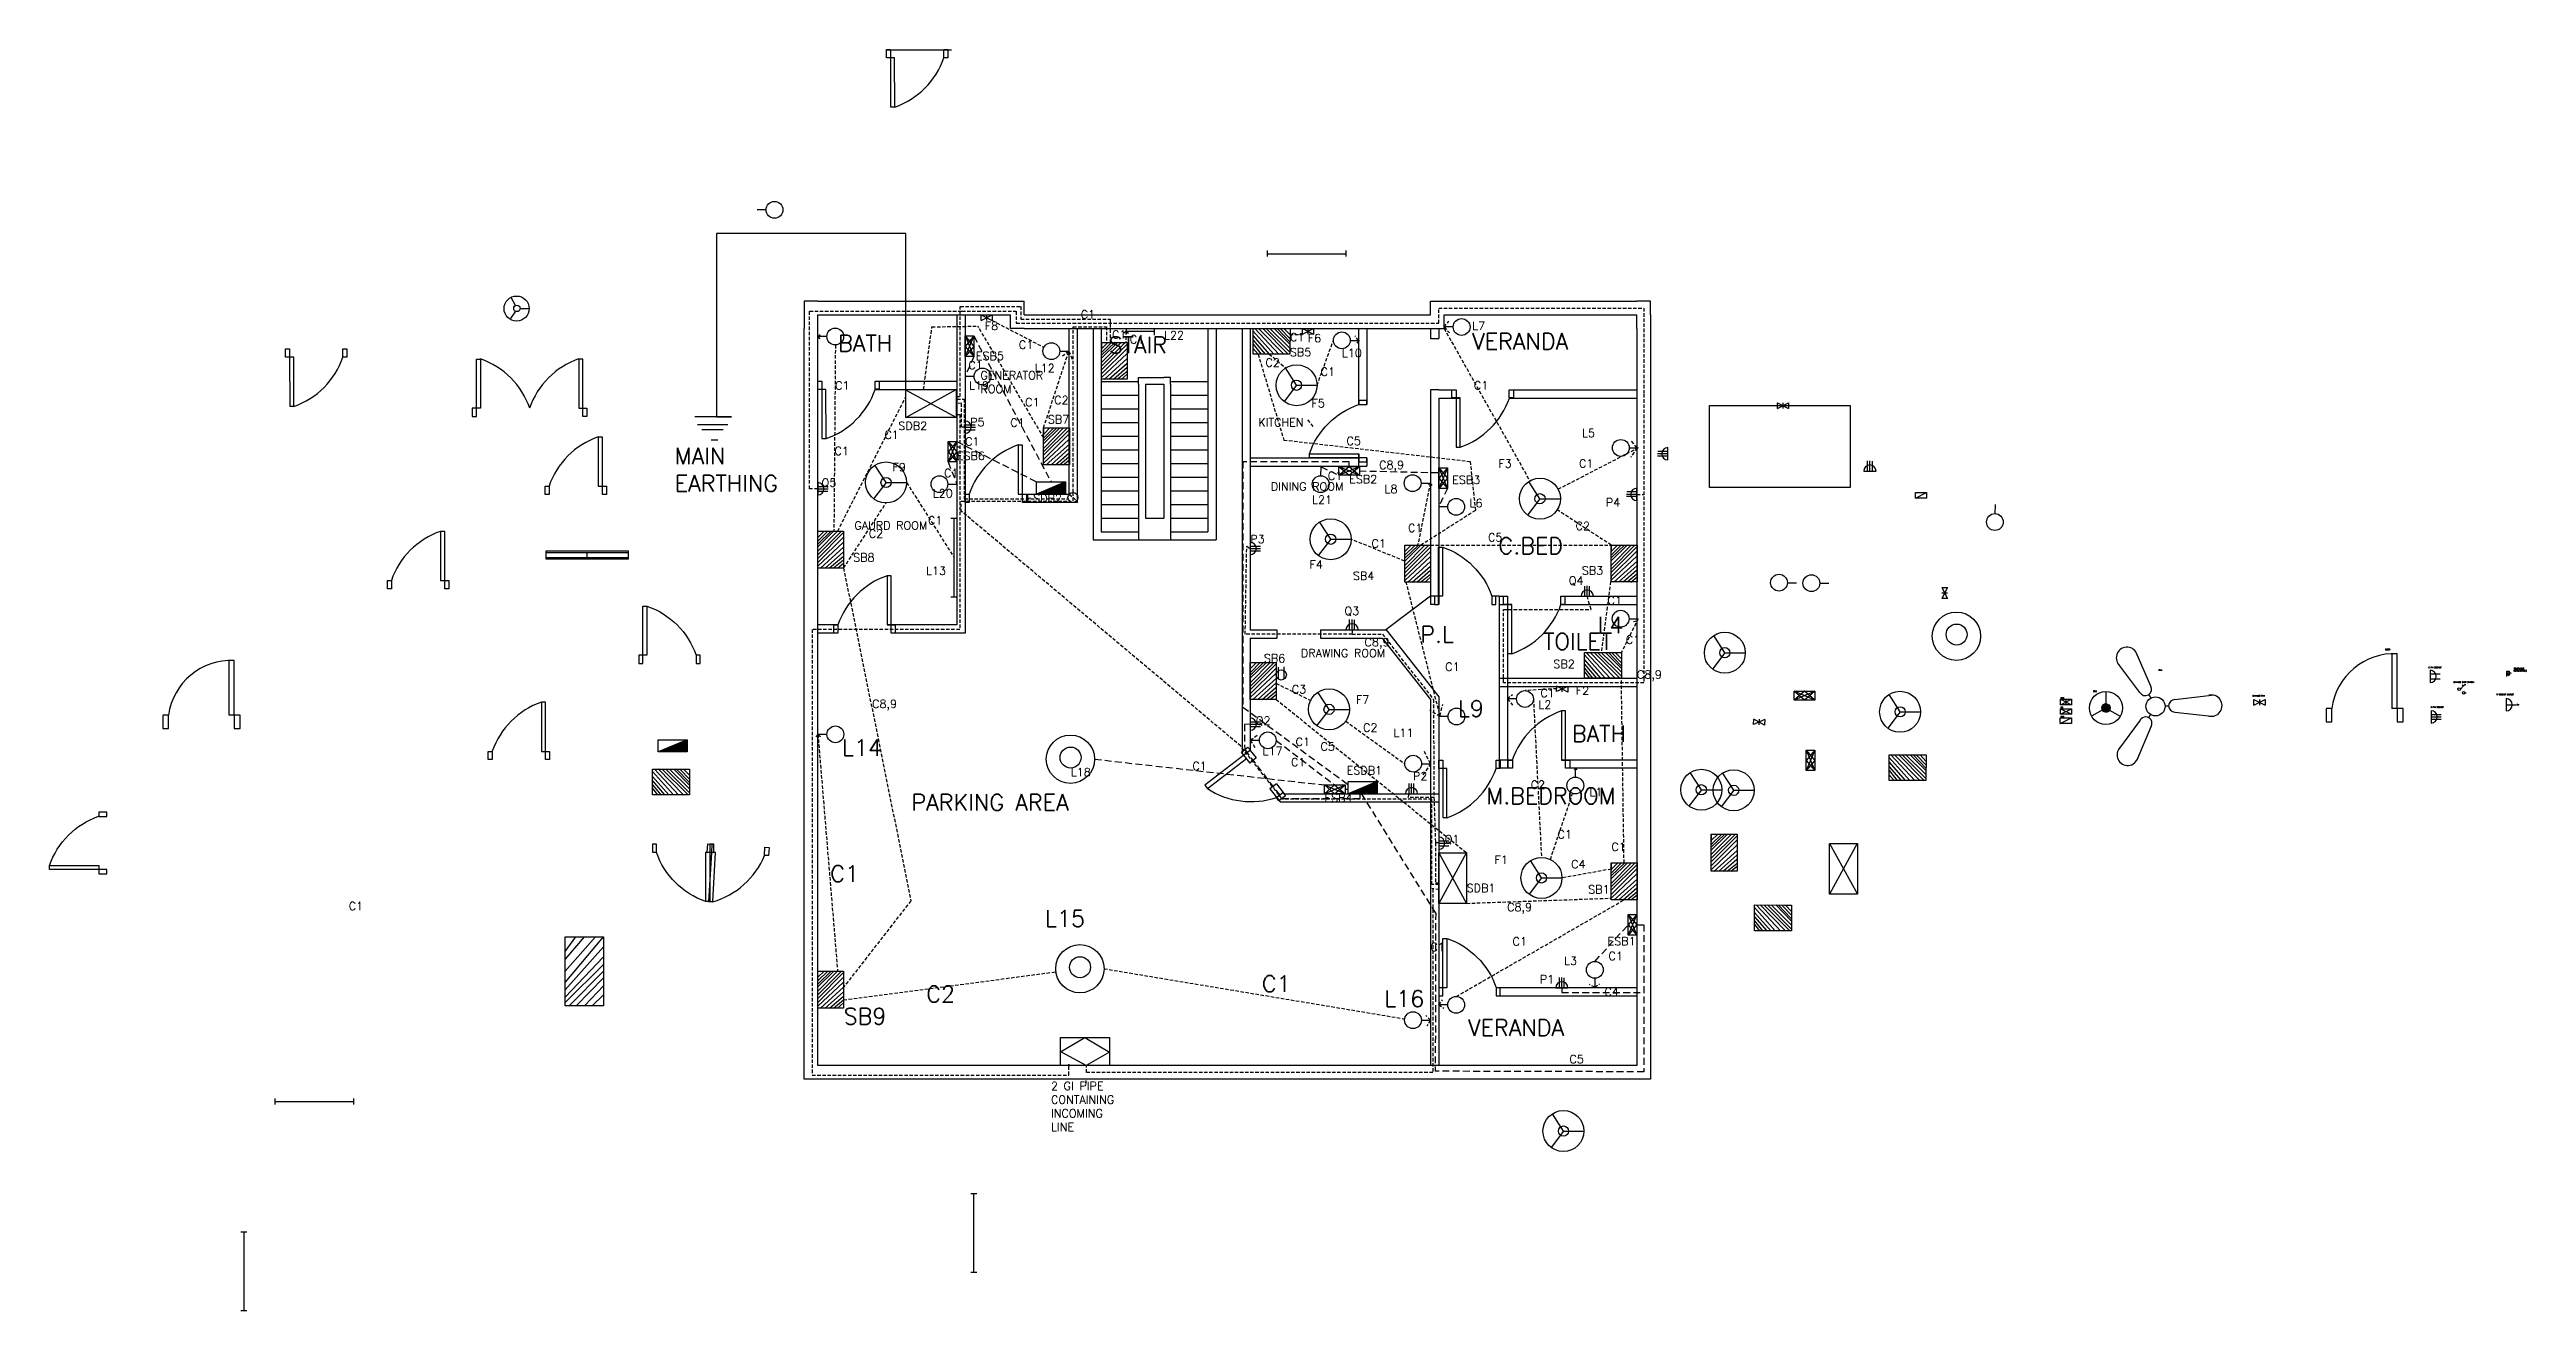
# Model space of a CAD drawing. Header units: inches. Extents: x -1266 to 1172, y -770 to 654.
# Drawn here: x -642 to 1172, y -269 to 654 of the extents above; entities that cross this region are included whole.
import ezdxf

# ---------------------------------------------------------------- set-up
doc = ezdxf.new("R2010")
doc.units = ezdxf.units.IN
doc.header["$LTSCALE"] = 20
doc.header["$MEASUREMENT"] = 0
doc.linetypes.add('HIDDEN', pattern=[0.375, 0.25, -0.125])
doc.linetypes.add('HIDDEN2', pattern=[0.1875, 0.125, -0.0625])
doc.layers.get('0').update_dxf_attribs({"color": 36})
for name, color, linetype in [('ASHADE', 7, 'Continuous'), ('Ceiling Fan', 30, 'Continuous'), ('Dimensions', 250, 'Continuous'), ('Door', 6, 'Continuous'), ('energy bulb', 92, 'Continuous'), ('fan', 10, 'Continuous'), ('Hidden', 1, 'HIDDEN'), ('HIDDEN2', 160, 'HIDDEN2'), ('power socket', 16, 'Continuous'), ('Texts', 250, 'Continuous'), ('Windows', 170, 'Continuous')]:
    doc.layers.add(name, color=color, linetype=linetype)
doc.styles.get("Standard").update_dxf_attribs({"font": 'simplex.shx', "height": 12})

msp = doc.modelspace()

# ---------------------------------------------------------------- texts
at = {"char_height": 1, "attachment_point": 1}
for s, width, heights, insert in [('FAN', 19.309, [0.2], (902.6, 200.3)), ('DOOR', 19.309, [0.2], (1068.5, 215.4)), ('2 PIN SOCKET', 19.309, [0.2], (1100.2, 202.3)), ('FAN', 19.309, [0.2], (854.8, 184.8)), ('EXHAUST FAN', 19.309, [0.2], (971.3, 181.5)), ('CHANGE OVER SWITCH', 19.309, [0.2], (1118.7, 191.5)), ('TV SOCKET OUTLET', 19.309, [0.2], (1150, 182.5)), ('T', 1.907, [0], (1160.1, 197.9)), ('\\pt0,4,6,28;SDB', 19.309, [0.2], (830.7, 166.1)), ('\\pt0,4,6,28;FDB', 19.309, [0.2], (830.7, 179.8)), ('\\pt0,4,6,28;DB', 19.309, [0.2], (830.7, 173)), ('3 PIN SOCKET', 19.309, [0.2], (1101.8, 173.3)), ('TV', 2.352, [0], (1165, 175))]:
    msp.add_mtext_dynamic_manual_height_columns(s, width=width, gutter_width=1, heights=heights, dxfattribs=dict(at, insert=insert))
note = msp.add_mtext_dynamic_manual_height_columns('TELEPHONE ', width=8.404, gutter_width=1, heights=[0.2, 0], dxfattribs=dict(insert=(1153.3, 201.6), char_height=1, attachment_point=1))
for column, words in zip(note.columns.linked_columns, ['OUTLET(PABX)']):
    column.text = words
at = {"layer": 'Texts', "attachment_point": 1}
for s, insert, char_height, width in [('F8', (42.8, 455), 6, 16.106), ('C1', (113, 463.4), 6, 11.52), ('L7', (399.7, 455), 6, 3.841), ('BATH', (-64.7, 445.3), 12, 62.743), ('C1', (67.7, 441.2), 6, 13.463), ('STAIR', (133.5, 444), 12, 68.024), ('C1', (135.9, 448.7), 6, 7.032), ('C1', (149, 445.1), 6, 6.652), ('L22', (174, 448.1), 6, 15.461), ('C1', (266.3, 446.7), 6, 13.463), ('SB5', (266.2, 435.7), 6, 21.578), ('F6', (279.4, 446), 6, 10.487), ('VERANDA', (399.7, 446.7), 12, 88.977), ('C1', (30.7, 426.2), 6, 13.463), ('ESB5', (36.2, 433), 6, 2.8), ('GENERATOR ROOM', (39.5, 418.8), 6, 56.432), ('L12', (79.3, 424.1), 6, 25.301), ('C2', (248.3, 428.1), 6, 12.39), ('C1', (288.7, 421.4), 6, 13.463), ('L10', (304.3, 435.2), 6, 15.119), ('C1', (-66.9, 411.3), 6, 8.915), ('L19', (31.2, 411.3), 6, 7.029), ('C2', (93.6, 400.7), 6, 7.764), ('C1', (401, 411.4), 6, 13.549), ('SDB2', (-20.6, 381.8), 6, 38.617), ('P5', (32, 384.5), 6, 9.449), ('C1', (61.4, 384.1), 6, 13.463), ('C1', (72.3, 399.1), 6, 13.463), ('SB7', (88.9, 386.5), 6, 15.771), ('KITCHEN', (243.1, 384.3), 6, 40.115), ('F5', (282.1, 398.3), 6, 22.957), ('C1', (-67.4, 363.4), 6, 13.463), ('C1', (-30.8, 375.2), 6, 13.463), ('C1', (28.3, 370.3), 6, 13.463), ('C5', (307.7, 370.7), 6, 15.845), ('L5', (480.2, 376.5), 6, 28.328), ('MAIN EARTHING', (-184.3, 362.6), 12, 54.587), ('F9', (-24.8, 351.5), 6, 18.567), ('C1', (12.9, 347.2), 6, 13.463), ('ESB6', (22.2, 359.8), 6, 19.775), ('C1', (294, 345.2), 6, 20.237), ('C8,9', (331.6, 353.1), 6, 10.375), ('F3', (418.9, 354.1), 6, 40.358), ('C1', (478, 354.2), 6, 17.889), ('Q5', (-76.8, 340.2), 6, 9.232), ('L20', (4.6, 332.3), 6, 17.755), ('ESDB2', (73.3, 328.7), 6, 48.681), ('DINING ROOM', (252.2, 337.3), 6, 87.724), ('L21', (282.4, 327.7), 6, 10.746), ('ESB2', (309.6, 342.7), 6, 25.868), ('L8', (335.5, 335.5), 6, 25.855), ('ESB3', (385.1, 342.2), 6, 14.92), ('GAURD ROOM', (-52.8, 308.8), 6, 68.004), ('C1', (1.1, 312.5), 6, 12.247), ('L6', (397.8, 325.2), 6, 25.216), ('P4', (497.6, 325.7), 6, 22.865), ('C2', (-42.3, 302.8), 6, 22.572), ('P3', (237.2, 298.8), 6, 21.414), ('C1', (326, 295.6), 6, 20.237), ('C1', (352.7, 307), 6, 20.237), ('C5', (411.3, 300.1), 6, 7.69), ('C.BED', (419, 296.9), 12, 82.618), ('C2', (475.5, 308.4), 6, 15.764), ('SB8', (-53.7, 285.4), 6, 27.884), ('L13', (-0.3, 275.6), 6, 28.61), ('F4', (280.6, 280.2), 6, 31.785), ('SB3', (480, 275.8), 6, 18.832), ('SB4', (312.4, 271.9), 6, 50.188), ('Q4', (470.5, 268.4), 6, 15.233), ('Q3', (306.2, 246.2), 6, 19.157), ('C1', (498.9, 253.9), 6, 13.463), ('C8,9', (320.9, 223.3), 6, 12.639), ('P.L', (361.7, 232), 12, 50.118), ('TOILET', (451.8, 226.8), 12, 57.22), ('C1', (512.2, 225.1), 6, 20.237), ('SB6', (247.1, 211.5), 6, 17.054), ('DRAWING ROOM', (274.3, 215.3), 6, 61.513), ('C1', (380, 205.3), 6, 20.237), ('C3', (267.6, 188.8), 6, 10.14), ('C1', (449.7, 186.1), 6, 20.237), ('C8,9', (520.4, 199.6), 6, 15.331), ('C8,9', (-39.8, 178.1), 6, 12.387), ('Q2', (241.2, 165.8), 6, 13.663), ('L14', (-61.8, 149), 12, 30.896), ('C1', (270.4, 150.3), 6, 13.463), ('C5', (288.6, 146.9), 6, 15.524), ('C2', (319.8, 160.7), 6, 13.803), ('BATH', (472.8, 159.2), 12, 45.565), ('L18', (105.7, 128.1), 6, 61.243), ('C1', (194.8, 132.6), 6, 13.463), ('C1', (267, 135.4), 6, 13.463), ('PARKING AREA', (-11, 108.9), 12, 233.316), ('ESB4', (291.5, 109.3), 6, 21.989), ('P2', (356.4, 125.2), 6, 12.796), (' M.BEDROOM', (410.1, 113.7), 12, 94.917), ('C2', (442.6, 118.9), 6, 17.265), ('Q1', (379.6, 79), 6, 9.229), ('C1', (462.2, 82.5), 6, 20.237), ('C1', (501.7, 73.4), 6, 13.463), ('C1', (-70.5, 56.7), 12, 18.313), ('C4', (472.3, 60.7), 6, 14.059), ('C1', (-423.2, 30), 6, 13.463), ('L15', (86.9, 23.9), 12, 55.928), ('C8,9', (425.3, 29.2), 6, 12.387), ('C1', (369.2, 0), 6, 9.707), ('C1', (429.3, 4.1), 6, 20.237), ('C1', (499.6, -6.6), 6, 9.707), ('C2', (-0.1, -31.5), 12, 17.096), ('C1', (245.7, -23.9), 12, 18.313), ('C4', (496.6, -32.9), 6, 7.21), ('SB9', (-60.7, -47.7), 12, 37.364), ('VERANDA', (396.7, -56.1), 12, 74.702), ('C5', (471, -82.1), 6, 21.125), ('{\\H0.5x;2 GI PIPE CONTAINING INCOMING} {\\H0.5x;LINE}', (91.2, -101.8), 12, 50.655)]:
    msp.add_mtext(s, dxfattribs=dict(at, insert=insert, char_height=char_height, width=width))
at = {"layer": 'Texts', "ltscale": 0.5, "attachment_point": 1}
for s, insert, char_height, width in [('L4', (491.6, 238.8), 12, 11.288), ('SB2', (459.2, 207.3), 6, 22.757), ('F2', (475.7, 187.9), 6, 21.726), ('F7', (314.6, 181.2), 6, 24.921), ('L9', (389.3, 177.7), 12, 21.193), ('L2', (448.2, 177.6), 6, 19.933), ('L11', (342.1, 156.9), 6, 27.183), ('L17', (246.2, 143.6), 6, 24.954), ('ESDB1', (307.8, 129.4), 6, 27.648), ('L1', (485.6, 113.5), 6, 14.557), ('F1', (416.1, 63.9), 6, 19.413), ('SDB1', (395.7, 43.2), 6, 26.268), ('SB1', (484.7, 42.2), 6, 12.241), ('ESB1', (498.9, 4.3), 6, 26.594), ('L3', (467, -10.1), 6, 22.625), ('L16', (335.3, -34.8), 12, 30.553), ('P1', (449.3, -23.6), 6, 16.044)]:
    msp.add_mtext(s, dxfattribs=dict(at, insert=insert, char_height=char_height, width=width))

# ---------------------------------------------------------------- blocks, each defined once
blk = doc.blocks.new('Door2')
at = {"layer": 'Door'}
for p, q in [((3, 6), (3, 42)), ((3, 42), (6, 42)), ((6, 42), (6, 6)), ((81, 42), (78, 42)), ((78, 42), (78, 6)), ((81, 6), (81, 42)), ((3, 6), (0, 6)), ((0, 6), (0, 0)), ((0, 0), (3, 0)), ((3, 0), (3, 6)), ((6, 6), (3, 6)), ((78, 6), (81, 6)), ((81, 6), (84, 6)), ((81, 0), (81, 6)), ((84, 0), (81, 0)), ((84, 6), (84, 0))]:
    blk.add_line(p, q, dxfattribs=at)
for centre, start, end in [((-13.1, -13.1), 19.1451, 70.8549), ((97.1, -13.1), 109.1451, 160.8549)]:
    blk.add_arc(centre, 58.4, start, end, dxfattribs=at)
blk = doc.blocks.new('Door1')
at = {"layer": 'Door'}
for p, q in [((42, 42), (39, 42)), ((39, 42), (39, 6)), ((42, 6), (42, 42)), ((0, 6), (3, 6)), ((0, 0), (0, 6)), ((3, 0), (0, 0)), ((3, 6), (3, 0)), ((39, 6), (42, 6)), ((42, 6), (45, 6)), ((42, 0), (42, 6)), ((45, 0), (42, 0)), ((45, 6), (45, 0))]:
    blk.add_line(p, q, dxfattribs=at)
blk.add_arc((58.1, -13.1), 58.4, 109.1451, 160.8549, dxfattribs=at)
blk = doc.blocks.new('A$C54104F71')
at = {"layer": 'Door', "rotation": 270}
blk.add_blockref('Door1', (0, 45), dxfattribs=at)
blk = doc.blocks.new('Window1')
at = {"layer": 'Windows'}
for p, q in [((-30, 6), (30, 6)), ((-30, 0), (-30, 6)), ((-30, 5), (30, 5)), ((30, 1), (-30, 1)), ((30, 0), (-30, 0)), ((0, 1), (0, 5)), ((30, 6), (30, 0))]:
    blk.add_line(p, q, dxfattribs=at)
blk = doc.blocks.new('fan')
at = {"layer": 'Ceiling Fan'}
for q in [(-9.1, -12), (-8.1, 12.7), (15, 0)]:
    blk.add_line((0, 0), q, dxfattribs=at)
for radius in [15, 3.74]:
    blk.add_circle((0, 0), radius, dxfattribs=at)
blk = doc.blocks.new('light4')
at = {"layer": 'energy bulb'}
blk.add_line((6.7, 0), (0, 0), dxfattribs=at)
blk.add_circle((12.8, 0), 6.16, dxfattribs=at)
blk = doc.blocks.new('light3')
at = {"layer": 'energy bulb'}
for p, q in [((0, 2.2), (0, -2.2)), ((57.6, 2.2), (57.6, -2.2)), ((0, -0.1), (57.6, -0.1))]:
    blk.add_line(p, q, dxfattribs=at)

# ---------------------------------------------------------------- hatches: boundary and pattern name
h = msp.add_hatch(color=256)
h.set_gradient(color2=(0, 0, 0), one_color=1)
h.paths.add_polyline_path([(80.7, 328.7), (101.9, 328.7), (101.9, 337.7)])
h = msp.add_hatch()
h.set_pattern_fill('ANSI31')
h.set_pattern_definition([(45, (803.06653, 140.36898), (-0.08838835, 0.08838835), [])])
h.paths.add_polyline_path([(860.9, 172.1, 1), (867.1, 172.1, 1)])
h = msp.add_hatch(color=256)
h.set_gradient(color2=(0, 0, 0), one_color=1)
h.paths.add_polyline_path([(-196.5, 139.9), (-175.3, 139.9), (-175.3, 148.8)])
h = msp.add_hatch(color=256)
h.set_gradient(color2=(0, 0, 0), one_color=1)
h.paths.add_polyline_path([(309, 109.3), (330.2, 109.3), (330.2, 118.3)])

# ---------------------------------------------------------------- linework, layer by layer
for p, q in [((-15.2, 519.7), (-153.9, 519.7)), ((-153.9, 519.7), (-153.9, 385.4)), ((-15.2, 405.4), (-15.2, 519.7)), ((40, 456), (40, 460.1)), ((40, 460.1), (48.1, 456)), ((44.1, 460.1), (44.1, 456)), ((48.1, 460.1), (48.1, 456)), ((28.3, 444.6), (34.7, 437)), ((34.7, 444.6), (28.3, 437)), ((28.3, 444.6), (34.7, 429.5)), ((34.7, 444.6), (28.3, 429.5)), ((34.7, 437), (28.3, 429.5)), ((28.3, 437), (34.7, 429.5)), ((128.2, 428.4), (140.1, 440)), ((128.2, 422.4), (145.6, 439.9)), ((128.2, 430.5), (137.9, 439.8)), ((128.2, 416.9), (147.1, 435.5)), ((128.3, 425.2), (142.7, 439.9)), ((128.3, 419.9), (147, 438.6)), ((128.4, 432.7), (135.9, 440.1)), ((128.4, 435.5), (132.8, 439.9)), ((128.4, 434.7), (128.4, 439.6)), ((239.1, 448.3), (254.4, 431.3)), ((239.1, 435.8), (242.9, 431.3)), ((239.2, 444.7), (251, 431.4)), ((239.2, 441.5), (248, 431.4)), ((239.2, 438.6), (245.2, 431.3)), ((240.5, 450.2), (258.1, 431.3)), ((243.2, 450.2), (261.8, 431.3)), ((246.3, 450.1), (264.9, 431.4)), ((248.8, 450.2), (266.2, 432.7)), ((251.5, 450.1), (266.2, 435.7)), ((254.7, 450.2), (266.3, 438.3)), ((256.8, 450.2), (266.1, 440.4)), ((259.1, 450), (266.4, 442.5)), ((261.1, 450), (266, 450)), ((261.8, 450), (266.2, 445.6)), ((275.4, 446), (275.4, 450)), ((275.4, 450), (283.5, 446)), ((279.4, 450), (279.4, 446)), ((283.5, 450), (283.5, 446)), ((128.3, 414.2), (147.1, 431.8)), ((130.1, 412.8), (147.1, 428.1)), ((133.7, 412.9), (147.1, 424.7)), ((137, 412.9), (147, 421.7)), ((139.8, 412.9), (147.1, 418.9)), ((-15.3, 405.2), (21.9, 385)), ((-15.2, 384.9), (21.8, 405.4)), ((142.6, 412.8), (147.1, 416.6)), ((-153.9, 385.4), (-169.6, 385.4)), ((-153.9, 385.4), (-142.7, 385.4)), ((-142.7, 385.4), (-153.9, 385.4)), ((28.3, 382.2), (28.3, 373.2)), ((623.4, 391.5), (623.4, 395.6)), ((623.4, 395.6), (631.5, 391.5)), ((627.4, 395.6), (627.4, 391.5)), ((631.5, 395.6), (631.5, 391.5)), ((-167.7, 379.7), (-145.4, 379.7)), ((-164.6, 376), (-149, 376)), ((-157.7, 368.5), (-152.7, 368.5)), ((15.9, 367.4), (22.2, 359.8)), ((22.2, 367.4), (15.9, 359.8)), ((15.9, 367.4), (22.2, 352.3)), ((22.2, 367.4), (15.9, 352.3)), ((28.3, 379.4), (35.8, 379.4)), ((28.3, 377.7), (35.9, 377.7)), ((28.3, 375.9), (35.8, 375.9)), ((85.8, 365.7), (97.6, 377.4)), ((85.8, 367.8), (95.5, 377.2)), ((85.8, 359.8), (103.2, 377.2)), ((85.8, 357.2), (104.5, 375.9)), ((85.8, 354.2), (104.6, 372.9)), ((85.8, 351.5), (104.6, 369.1)), ((85.9, 370.1), (93.4, 377.4)), ((85.9, 372.8), (90.4, 377.2)), ((85.9, 362.5), (100.3, 377.2)), ((85.9, 372), (85.9, 376.9)), ((87.7, 350.1), (104.7, 365.4)), ((22.2, 359.8), (15.9, 352.3)), ((15.9, 359.8), (22.2, 352.3)), ((91.3, 350.2), (104.6, 362.1)), ((94.5, 350.2), (104.6, 359)), ((97.4, 350.2), (104.6, 356.2)), ((100.2, 350.1), (104.7, 353.9)), ((302.1, 342.7), (309.6, 349)), ((302.1, 349), (309.6, 342.7)), ((302.1, 342.7), (317.2, 349)), ((302.1, 349), (317.2, 342.7)), ((309.6, 349), (317.2, 342.7)), ((309.6, 342.7), (317.2, 349)), ((375.2, 347.9), (381.6, 340.4)), ((381.6, 347.9), (375.2, 340.4)), ((375.2, 347.9), (381.6, 332.9)), ((381.6, 347.9), (375.2, 332.9)), ((543.1, 358.3), (535.5, 358.3)), ((543.1, 356.6), (535.6, 356.6)), ((543.1, 360.1), (535.7, 360.1)), ((543.1, 353.8), (543.1, 362.8)), ((686.6, 345.6), (695.6, 345.6)), ((689.4, 345.6), (689.4, 353.1)), ((691.1, 345.6), (691.1, 353.2)), ((692.9, 345.6), (692.9, 353)), ((-79.6, 337.2), (-79.6, 328.2)), ((-79.6, 334.4), (-72.1, 334.4)), ((-79.6, 332.7), (-72, 332.7)), ((-79.6, 331), (-72.2, 331)), ((101.9, 337.7), (80.7, 328.7)), ((381.6, 340.4), (375.2, 332.9)), ((375.2, 340.4), (381.6, 332.9)), ((520.4, 328.6), (512.9, 328.6)), ((520.4, 326.9), (512.9, 326.9)), ((520.4, 330.4), (513, 330.4)), ((520.4, 324.1), (520.4, 333.1)), ((724.5, 329.9), (732.6, 329.9)), ((724.5, 325.8), (724.5, 329.9)), ((732.6, 329.9), (732.6, 325.8)), ((732.6, 325.8), (724.5, 325.8)), ((-79.6, 290.1), (-67.8, 301.8)), ((-79.6, 292.2), (-69.9, 301.6)), ((-79.6, 284.2), (-62.2, 301.6)), ((-79.6, 278.6), (-60.8, 297.3)), ((-79.5, 286.9), (-65.1, 301.6)), ((-79.5, 296.5), (-79.5, 301.4)), ((-79.5, 281.7), (-60.9, 300.4)), ((-79.5, 275.9), (-60.8, 293.6)), ((-79.4, 294.5), (-72, 301.8)), ((-79.4, 297.2), (-75, 301.6)), ((237.2, 293.4), (237.2, 284.4)), ((237.2, 290.7), (244.7, 290.7)), ((350.3, 279.7), (362.2, 291.3)), ((350.3, 273.7), (367.8, 291.2)), ((350.3, 281.8), (360.1, 291.1)), ((350.5, 284), (358, 291.4)), ((350.5, 286.8), (354.9, 291.2)), ((350.5, 276.5), (364.8, 291.2)), ((350.5, 286), (350.5, 290.9)), ((501.6, 279.9), (513.4, 291.5)), ((501.6, 273.9), (519, 291.4)), ((501.6, 282), (511.3, 291.3)), ((501.7, 284.2), (509.2, 291.6)), ((501.7, 287), (506.2, 291.4)), ((501.7, 276.7), (516.1, 291.4)), ((501.7, 286.2), (501.7, 291.1)), ((-77.7, 274.5), (-60.7, 289.8)), ((-74.1, 274.6), (-60.8, 286.5)), ((-70.9, 274.7), (-60.8, 283.4)), ((-68, 274.7), (-60.7, 280.6)), ((-65.2, 274.6), (-60.7, 278.3)), ((237.2, 288.9), (244.8, 288.9)), ((237.2, 287.2), (244.6, 287.2)), ((350.4, 271.2), (369.1, 289.9)), ((350.4, 268.2), (369.2, 286.8)), ((350.4, 265.5), (369.2, 283.1)), ((352.3, 264.1), (369.2, 279.4)), ((355.8, 264.2), (369.2, 276)), ((359.1, 264.2), (369.2, 273)), ((501.6, 271.4), (520.3, 290.1)), ((501.6, 268.4), (520.4, 287)), ((501.6, 265.7), (520.4, 283.3)), ((503.5, 264.3), (520.5, 279.6)), ((507.1, 264.4), (520.4, 276.2)), ((510.3, 264.4), (520.4, 273.2)), ((361.9, 264.2), (369.2, 270.2)), ((364.7, 264.1), (369.2, 267.9)), ((482.2, 253.9), (482.2, 261.4)), ((484, 253.9), (484, 261.5)), ((485.7, 253.9), (485.7, 261.3)), ((513.2, 264.4), (520.4, 270.4)), ((516, 264.3), (520.5, 268.1)), ((743.8, 260.3), (747.9, 260.3)), ((747.9, 260.3), (743.8, 252.2)), ((747.9, 256.2), (743.8, 256.2)), ((310, 229.3), (310, 236.8)), ((311.8, 229.3), (311.8, 236.9)), ((313.5, 229.3), (313.5, 236.7)), ((479.5, 253.9), (488.5, 253.9)), ((747.9, 252.2), (743.8, 252.2)), ((307.3, 229.3), (316.3, 229.3)), ((-507.1, 206.9), (-511.1, 206.9)), ((-511.1, 206.9), (-511.1, 166.8)), ((-507.1, 166.8), (-507.1, 206.9)), ((237.2, 193.9), (249, 205.5)), ((237.2, 187.9), (254.6, 205.4)), ((237.2, 196), (246.9, 205.3)), ((237.2, 185.4), (255.9, 204.1)), ((237.2, 182.4), (256, 201)), ((237.3, 198.2), (244.8, 205.6)), ((237.3, 201), (241.8, 205.4)), ((237.3, 190.7), (251.7, 205.4)), ((237.3, 200.2), (237.3, 205.1)), ((257.8, 193.3), (257.8, 202.1)), ((262, 193.2), (262, 202.2)), ((481.9, 211), (497.2, 193.9)), ((482, 207.4), (493.8, 194)), ((482, 204.1), (490.8, 194)), ((482, 201.3), (488, 194)), ((483.3, 212.8), (500.9, 194)), ((486, 212.9), (504.6, 194)), ((489.1, 212.8), (507.7, 194.1)), ((491.6, 212.8), (509, 195.4)), ((494.3, 212.7), (509, 198.3)), ((497.5, 212.8), (509.1, 201)), ((499.6, 212.8), (508.9, 203.1)), ((501.9, 212.7), (509.2, 205.1)), ((503.9, 212.7), (508.8, 212.7)), ((504.6, 212.7), (509, 208.2)), ((888.9, 183.5), (872.6, 204.9)), ((896.8, 188.1), (886.2, 212.8)), ((1077.4, 211.8), (1073.4, 211.8)), ((1073.4, 211.8), (1073.4, 171.8)), ((1077.4, 171.8), (1077.4, 211.8)), ((1101.4, 199.7), (1101.4, 190.8)), ((237.2, 179.7), (256, 197.3)), ((239.1, 178.3), (256.1, 193.6)), ((242.7, 178.4), (256, 190.2)), ((245.9, 178.4), (256, 187.2)), ((248.8, 178.4), (256.1, 184.4)), ((251.6, 178.3), (256.1, 182.1)), ((461.6, 184.1), (461.8, 188.2)), ((469.7, 183.7), (461.8, 188.2)), ((465.7, 183.9), (465.9, 188)), ((469.9, 187.8), (469.7, 183.7)), ((481.9, 198.5), (485.7, 194)), ((643.2, 177.9), (635.7, 184.3)), ((643.2, 184.3), (635.7, 177.9)), ((650.8, 184.3), (635.7, 177.9)), ((650.8, 177.9), (635.7, 184.3)), ((650.8, 184.3), (643.2, 177.9)), ((650.8, 177.9), (643.2, 184.3)), ((864, 184.2), (864, 175.2)), ((895.3, 181.9), (896.6, 179.7)), ((914.5, 178.3), (941.2, 181.6)), ((1101.4, 197), (1108.8, 197)), ((1101.4, 193.5), (1108.8, 193.5)), ((1121.8, 185.9), (1121.2, 185.9)), ((1123.6, 185.9), (1125.8, 188.3)), ((1125.8, 188.4), (1125.8, 188.4)), ((1126.7, 189.3), (1127.6, 189.3)), ((1126.9, 183.2), (1127.8, 183.2)), ((1157.5, 199.1), (1157.5, 195.2)), ((1157.5, 199.1), (1158.9, 199.1)), ((1157.5, 197.8), (1159.7, 197.8)), ((1157.5, 197.2), (1159.7, 197.2)), ((1158.9, 196.1), (1157.5, 196.1)), ((1158.9, 199.1), (1159.4, 199.1)), ((1158.9, 196.1), (1159.4, 196.1)), ((1159.4, 199.1), (1159.4, 196.1)), ((-555.1, 166.8), (-559.3, 166.8)), ((-559.3, 166.6), (-559.3, 157.1)), ((-555.1, 157.1), (-555.1, 166.8)), ((-507.1, 166.8), (-511.1, 166.8)), ((-502.8, 166.8), (-507.1, 166.8)), ((-507.1, 166.8), (-507.1, 166.7)), ((-507.1, 166.6), (-507.1, 166.8)), ((-507.1, 166.6), (-507.1, 157.1)), ((-502.8, 157.1), (-502.8, 166.8)), ((237.2, 164.8), (237.2, 155.8)), ((605.8, 159.9), (606, 164)), ((613.9, 159.5), (606, 164)), ((609.9, 159.7), (610.1, 163.8)), ((614.1, 163.6), (613.9, 159.5)), ((830.5, 164.8), (838.7, 164.8)), ((830.5, 160.7), (830.5, 164.8)), ((830.6, 171.6), (838.8, 171.6)), ((830.6, 167.6), (830.6, 171.6)), ((830.6, 171.6), (838.8, 167.6)), ((838.8, 167.6), (830.6, 167.6)), ((830.7, 178.6), (838.8, 178.6)), ((830.7, 174.5), (830.7, 178.6)), ((830.7, 178.6), (838.8, 174.5)), ((838.8, 174.5), (830.7, 174.5)), ((834.7, 178.6), (834.7, 174.5)), ((838.7, 164.8), (838.7, 160.7)), ((838.8, 178.6), (838.8, 174.5)), ((838.8, 171.6), (838.8, 167.6)), ((861.3, 170.5), (853.5, 166.1)), ((866.7, 170.6), (874.5, 166.1)), ((889.1, 163.3), (873.1, 141.8)), ((895.3, 165.1), (896.6, 167.3)), ((896.1, 166.7), (896.1, 166.7)), ((896.2, 180.4), (896.2, 180.4)), ((909.9, 173.5), (907.3, 173.5)), ((908.1, 173.4), (908.1, 173.4)), ((914.5, 169), (941.2, 166)), ((972.4, 174.1), (972.4, 178.2)), ((972.4, 178.2), (980.5, 174.1)), ((976.5, 178.2), (976.5, 174.1)), ((980.5, 178.2), (980.5, 174.1)), ((1029.4, 171.8), (1025.2, 171.8)), ((1025.2, 171.5), (1025.2, 162)), ((1029.4, 162), (1029.4, 171.8)), ((1077.4, 171.8), (1073.4, 171.8)), ((1081.7, 171.8), (1077.4, 171.8)), ((1077.4, 171.8), (1077.4, 171.6)), ((1077.4, 171.5), (1077.4, 171.7)), ((1077.4, 171.5), (1077.4, 162)), ((1081.7, 162), (1081.7, 171.8)), ((1102.1, 170.1), (1102.1, 161.1)), ((1102.1, 167.3), (1109.5, 167.3)), ((1102.1, 165.6), (1109.6, 165.6)), ((1102.1, 163.8), (1109.5, 163.8)), ((1157.1, 179), (1157.1, 170)), ((1157.1, 174.5), (1164.6, 174.5)), ((-559.3, 157.1), (-555.1, 157.1)), ((-507.1, 157.1), (-502.8, 157.1)), ((-175.3, 148.8), (-196.5, 139.9)), ((237.2, 162), (244.7, 162)), ((237.2, 160.3), (244.8, 160.3)), ((237.2, 158.5), (244.6, 158.5)), ((838.7, 160.7), (830.5, 160.7)), ((897.1, 158.7), (886.7, 133.9)), ((1025.2, 162), (1029.4, 162)), ((1077.4, 162), (1081.7, 162)), ((-199.3, 127.4), (-181.7, 108.6)), ((-196.6, 127.5), (-178, 108.6)), ((-193.6, 127.4), (-174.9, 108.7)), ((-191, 127.4), (-173.6, 110)), ((-188.3, 127.3), (-173.6, 112.9)), ((-185.1, 127.4), (-173.5, 115.6)), ((-183, 127.4), (-173.7, 117.7)), ((-180.7, 127.3), (-173.4, 119.7)), ((-178.8, 127.3), (-173.9, 127.3)), ((-178, 127.3), (-173.6, 122.8)), ((644.4, 141.2), (650.7, 133.7)), ((650.7, 141.2), (644.4, 133.7)), ((644.4, 141.2), (650.7, 126.2)), ((650.7, 141.2), (644.4, 126.2)), ((650.7, 133.7), (644.4, 126.2)), ((644.4, 133.7), (650.7, 126.2)), ((705, 136), (720.3, 119)), ((705.1, 132.4), (716.9, 119)), ((705.1, 129.1), (713.9, 119)), ((706.4, 137.8), (724, 119)), ((709.1, 137.9), (727.7, 119)), ((712.2, 137.8), (730.8, 119.1)), ((714.7, 137.9), (732.1, 120.4)), ((717.4, 137.7), (732.1, 123.3)), ((720.6, 137.8), (732.2, 126)), ((722.7, 137.8), (732, 128.1)), ((725, 137.7), (732.3, 130.2)), ((727, 137.7), (731.9, 137.7)), ((727.8, 137.7), (732.1, 133.2)), ((-200.7, 125.6), (-185.4, 108.5)), ((-200.7, 113.1), (-196.9, 108.6)), ((-200.6, 122), (-188.8, 108.6)), ((-200.6, 118.7), (-191.8, 108.6)), ((-200.6, 115.9), (-194.6, 108.6)), ((291.5, 109.3), (299, 115.7)), ((291.5, 115.7), (299, 109.3)), ((291.5, 109.3), (306.6, 115.7)), ((291.5, 115.7), (306.6, 109.3)), ((299, 115.7), (306.6, 109.3)), ((299, 109.3), (306.6, 115.7)), ((330.2, 118.3), (309, 109.3)), ((350.8, 109.3), (359.8, 109.3)), ((353.6, 109.3), (353.6, 116.8)), ((355.3, 109.3), (355.3, 116.9)), ((357.1, 109.3), (357.1, 116.7)), ((705, 123.5), (708.8, 119)), ((705.1, 126.3), (711.1, 119)), ((375.2, 77.5), (375.2, 68.5)), ((375.2, 74.7), (382.7, 74.7)), ((375.2, 73), (382.8, 73)), ((574.9, 68), (586.7, 79.7)), ((574.9, 70.1), (584.6, 79.5)), ((574.9, 62.1), (592.3, 79.5)), ((574.9, 56.5), (593.7, 75.2)), ((575, 64.9), (589.4, 79.5)), ((575, 74.4), (575, 79.3)), ((575, 59.6), (593.6, 78.3)), ((575.1, 72.4), (582.5, 79.7)), ((575.1, 75.2), (579.5, 79.5)), ((681.8, 72.9), (661.5, 35.7)), ((661.5, 72.8), (681.9, 35.7)), ((375.2, 71.2), (382.6, 71.2)), ((395.5, 66.2), (375.3, 28.9)), ((375.3, 66), (395.7, 29)), ((501.6, 47), (513.4, 58.7)), ((501.6, 49.1), (511.3, 58.5)), ((501.6, 41.1), (519, 58.5)), ((501.6, 38.6), (520.3, 57.3)), ((501.7, 51.4), (509.2, 58.7)), ((501.7, 54.1), (506.2, 58.5)), ((501.7, 43.8), (516.1, 58.5)), ((501.7, 53.4), (501.7, 58.3)), ((575, 53.8), (593.7, 71.5)), ((576.8, 52.4), (593.8, 67.8)), ((580.4, 52.5), (593.7, 64.4)), ((583.6, 52.6), (593.7, 61.3)), ((586.5, 52.6), (593.8, 58.5)), ((589.3, 52.5), (593.8, 56.3)), ((501.6, 35.5), (520.4, 54.2)), ((501.6, 32.8), (520.4, 50.5)), ((503.5, 31.4), (520.5, 46.7)), ((507.1, 31.5), (520.4, 43.4)), ((510.3, 31.6), (520.4, 40.3)), ((513.2, 31.6), (520.4, 37.5)), ((514, 20.8), (520.3, 13.3)), ((520.3, 20.8), (514, 13.3)), ((514, 20.8), (520.3, 5.8)), ((520.3, 20.8), (514, 5.8)), ((516, 31.5), (520.5, 35.2)), ((606.5, 25.9), (621.8, 8.9)), ((606.6, 22.3), (618.4, 8.9)), ((606.6, 19.1), (615.3, 9)), ((607.9, 27.7), (625.5, 8.9)), ((610.6, 27.8), (629.2, 8.9)), ((613.6, 27.7), (632.3, 9)), ((616.1, 27.8), (633.5, 10.3)), ((618.9, 27.7), (633.5, 13.2)), ((622.1, 27.8), (633.7, 15.9)), ((624.2, 27.7), (633.5, 18)), ((626.5, 27.6), (633.8, 20.1)), ((628.4, 27.6), (633.3, 27.6)), ((629.2, 27.6), (633.6, 23.1)), ((-264.7, -6.2), (-256.9, 4.5)), ((-264.7, -12.1), (-250.6, 4.5)), ((-264.7, -20.7), (-242.5, 4.5)), ((-264.7, -28.9), (-236.5, 4.5)), ((520.3, 13.3), (514, 5.8)), ((514, 13.3), (520.3, 5.8)), ((606.5, 13.4), (610.3, 8.9)), ((606.6, 16.2), (612.5, 8.9)), ((-264.7, -34.4), (-236.5, -2.9)), ((-264.7, -39.8), (-236.5, -10.1)), ((-264.7, -43.7), (-236.5, -15.9)), ((-261.6, -46), (-236.5, -20.7)), ((-256.5, -46), (-236.5, -25.5)), ((-250.6, -46), (-236.5, -31.5)), ((-79.6, -32.2), (-67.8, -20.6)), ((-79.6, -38.1), (-62.2, -20.7)), ((-79.6, -30.1), (-69.9, -20.8)), ((-79.6, -40.7), (-60.9, -22)), ((-79.6, -43.7), (-60.8, -25.1)), ((-79.5, -27.8), (-72, -20.5)), ((-79.5, -25.1), (-75, -20.7)), ((-79.5, -35.4), (-65.1, -20.7)), ((-79.5, -25.9), (-79.5, -21)), ((-79.5, -46.4), (-60.8, -28.8)), ((-77.7, -47.8), (-60.7, -32.5)), ((-74.1, -47.7), (-60.8, -35.8)), ((460.9, -32.9), (469.9, -32.9)), ((463.6, -32.9), (463.6, -25.4)), ((465.4, -32.9), (465.4, -25.3)), ((467.1, -32.9), (467.1, -25.5)), ((-244.8, -46), (-236.5, -38)), ((-70.9, -47.7), (-60.8, -38.9)), ((-68, -47.7), (-60.7, -41.7)), ((-65.2, -47.8), (-60.7, -44)), ((98.3, -79.8), (116, -69.3)), ((116, -69.3), (134.1, -80.1)), ((117.1, -89.9), (98.4, -79.7)), ((134.1, -80.1), (117.1, -89.9))]:
    msp.add_line(p, q)
for points in [[(40, 456), (48.1, 460.1)], [(275.4, 446), (283.5, 450)], [(623.4, 391.5), (631.5, 395.6)], [(724.5, 325.8), (732.6, 329.9)], [(743.8, 260.3), (747.9, 252.2)], [(469.9, 187.8), (461.6, 184.1)], [(614.1, 163.6), (605.8, 159.9)], [(830.5, 160.7), (838.7, 164.8)], [(830.6, 167.6), (838.8, 171.6)], [(830.7, 174.5), (838.8, 178.6)], [(972.4, 174.1), (980.5, 178.2)]]:
    msp.add_lwpolyline(points)
for points in [[(34.7, 444.6), (34.7, 429.5), (28.3, 429.5), (28.3, 444.6)], [(128.3, 439.9), (147.1, 439.9), (147.1, 412.9), (128.3, 412.9)], [(266.3, 450.1), (266.2, 431.3), (239.2, 431.4), (239.2, 450.2)], [(-15.2, 405.4), (21.8, 405.4), (21.8, 384.9), (-15.2, 384.9)], [(22.2, 367.4), (22.2, 352.3), (15.9, 352.3), (15.9, 367.4)], [(85.8, 377.3), (104.7, 377.3), (104.7, 350.2), (85.8, 350.2)], [(302.1, 349), (317.2, 349), (317.2, 342.7), (302.1, 342.7)], [(381.6, 347.9), (381.6, 332.9), (375.2, 332.9), (375.2, 347.9)], [(101.9, 328.7), (80.7, 328.7), (80.7, 337.7), (101.9, 337.7)], [(-79.6, 301.7), (-60.7, 301.7), (-60.7, 274.6), (-79.6, 274.6)], [(350.4, 291.3), (369.2, 291.3), (369.2, 264.2), (350.4, 264.2)], [(501.6, 291.4), (520.5, 291.4), (520.5, 264.4), (501.6, 264.4)], [(237.2, 205.5), (256.1, 205.5), (256.1, 178.4), (237.2, 178.4)], [(509.1, 212.8), (509, 193.9), (482, 194), (482, 212.8)], [(650.8, 177.9), (635.7, 177.9), (635.7, 184.3), (650.8, 184.3)], [(-175.3, 139.9), (-196.5, 139.9), (-196.5, 148.8), (-175.3, 148.8)], [(-173.5, 127.4), (-173.6, 108.5), (-200.7, 108.6), (-200.6, 127.4)], [(650.7, 141.2), (650.7, 126.2), (644.4, 126.2), (644.4, 141.2)], [(732.2, 137.8), (732.1, 118.9), (705.1, 119), (705.1, 137.8)], [(291.5, 115.7), (306.6, 115.7), (306.6, 109.3), (291.5, 109.3)], [(330.2, 109.3), (309, 109.3), (309, 118.3), (330.2, 118.3)], [(574.9, 79.6), (593.8, 79.6), (593.8, 52.5), (574.9, 52.5)], [(681.9, 72.8), (681.9, 35.8), (661.5, 35.8), (661.5, 72.8)], [(395.7, 66.1), (395.7, 29), (375.3, 29), (375.3, 66.1)], [(501.6, 58.6), (520.5, 58.6), (520.5, 31.5), (501.6, 31.5)], [(520.3, 20.8), (520.3, 5.8), (514, 5.8), (514, 20.8)], [(633.7, 27.7), (633.6, 8.9), (606.5, 8.9), (606.6, 27.8)], [(-264.7, 4.5), (-236.5, 4.5), (-236.5, -46), (-264.7, -46)], [(-79.6, -20.6), (-60.7, -20.6), (-60.7, -47.7), (-79.6, -47.7)]]:
    msp.add_lwpolyline(points, close=True)
at = {"linetype": 'Continuous'}
for centre, radius in [((-300.2, 464.7), 9.19), ((-300, 464.8), 2.36)]:
    msp.add_circle(centre, radius, dxfattribs=at)
for centre, radius in [((259.9, 196.3), 3.74), ((864, 172.1), 12.1), ((1122.7, 185.9), 0.898), ((1126, 183.2), 0.898), ((864, 172.1), 3.13), ((900.3, 173.3), 6.99)]:
    msp.add_circle(centre, radius)
for centre, radius, start, end in [((28.3, 377.7), 4.5, 270, 90), ((543.1, 358.3), 4.5, 90, 270), ((691.1, 345.6), 4.5, 0, 180), ((-79.6, 332.7), 4.5, 270, 90), ((520.4, 328.6), 4.5, 90, 270), ((237.2, 288.9), 4.5, 270, 90), ((484, 253.9), 4.5, 0, 180), ((311.8, 229.3), 4.5, 0, 180), ((-509.1, 160.5), 46.5, 87.5324, 172.1217), ((879.4, 208.9), 7.82, 16.8071, 224.2774), ((1075.4, 165.4), 46.5, 87.5324, 172.1217), ((1101.4, 195.2), 4.5, 270, 90), ((892.8, 185.8), 4.61, 210, 30), ((941.2, 173.8), 7.82, 256.8071, 104.2774), ((1125.8, 189.3), 0.898, 180, 0), ((237.2, 160.3), 4.5, 270, 90), ((893.1, 161), 4.61, 330, 150), ((914.5, 173.7), 4.61, 90, 270), ((1102.1, 165.6), 4.5, 270, 90), ((1157.1, 174.5), 4.5, 270, 90), ((879.9, 137.8), 7.82, 136.8071, 344.2774), ((355.3, 109.3), 4.5, 0, 180), ((375.2, 73), 4.5, 270, 90), ((465.4, -32.9), 4.5, 0, 180)]:
    msp.add_arc(centre, radius, start, end)
at = {"layer": 'ASHADE', "linetype": 'Continuous'}
for p, q in [((-301.1, 466.9), (-304.2, 472.7)), ((-301.1, 462.9), (-304.6, 457.3)), ((-297.6, 464.8), (-291, 464.7))]:
    msp.add_line(p, q, dxfattribs=at)
at = {"layer": 'ASHADE'}
for p, q in [((369.2, 442.7), (375.2, 442.7)), ((316.5, 349.3), (322.5, 349.3)), ((372.1, 247.9), (369.2, 247.9)), ((375.2, 247.9), (375.1, 247.9)), ((256.6, 229.3), (256.6, 223.3)), ((288.7, 229.3), (288.7, 223.3)), ((236.9, 131.8), (236.8, 131.7)), ((241.4, 135.5), (236.9, 131.8)), ((256.3, 116.6), (251.6, 112.8))]:
    msp.add_line(p, q, dxfattribs=at)
at = {"layer": 'Dimensions'}
for p, q in [((-79.6, 470.1), (-89.6, 470.1)), ((-89.6, 470.1), (-89.6, 460.1)), ((-89.6, 460.1), (-89.6, 450.1)), ((-79.6, 470.1), (71.6, 470.1)), ((-79.6, 460.1), (61.6, 460.1)), ((-79.6, 450.1), (-79.6, 460.1)), ((22.3, 460.1), (22.3, 322.7)), ((28.3, 460.1), (28.3, 322.7)), ((61.6, 450.1), (61.6, 460.1)), ((71.6, 460.1), (71.6, 470.1)), ((71.6, 460.1), (369.2, 460.1)), ((369.2, 460.1), (369.2, 470.1)), ((369.2, 470.1), (520.4, 470.1)), ((379.2, 450.1), (379.2, 460.1)), ((379.2, 460.1), (520.4, 460.1)), ((530.4, 470.1), (520.4, 470.1)), ((520.4, 450.1), (520.4, 460.1)), ((530.4, 460.1), (530.4, 470.1)), ((530.4, 460.1), (530.4, 450.1)), ((-89.6, -89.9), (-89.6, 450.1)), ((-79.6, -89.9), (-79.6, 450.1)), ((71.6, 450.1), (61.6, 450.1)), ((71.6, 450.1), (369.2, 450.1)), ((104.6, 328.7), (104.6, 450.1)), ((110.6, 322.7), (110.6, 450.1)), ((122, 450.1), (122, 295.2)), ((128, 450.1), (128, 301.2)), ((206.2, 450.1), (206.2, 301.2)), ((212.2, 450.1), (212.2, 295.2)), ((231.2, 450.1), (231.2, 138.8)), ((237.2, 450.1), (237.2, 229.3)), ((316.5, 450.1), (316.5, 394.3)), ((322.5, 450.1), (322.5, 394.3)), ((369.2, 450.1), (369.2, 442.7)), ((369.2, 450.1), (379.2, 450.1)), ((375.2, 450.1), (375.2, 442.7)), ((520.4, 450.1), (520.4, -89.9)), ((530.4, 450.1), (530.4, -89.9)), ((-79.6, 411.4), (-76.6, 411.4)), ((-37.6, 411.4), (22.3, 411.4)), ((-37.6, 405.4), (22.3, 405.4)), ((128, 411.2), (155.4, 411.2)), ((128, 401.2), (155.4, 401.2)), ((155.4, 409.2), (155.4, 414.2)), ((155.4, 414.2), (160.4, 414.2)), ((155.4, 409.2), (155.4, 301.2)), ((160.4, 414.2), (173.8, 414.2)), ((160.4, 409.2), (160.4, 311.2)), ((160.4, 409.2), (173.8, 409.2)), ((178.8, 414.2), (173.8, 414.2)), ((173.8, 409.2), (173.8, 311.2)), ((178.8, 409.2), (178.8, 414.2)), ((178.8, 411.2), (206.2, 411.2)), ((178.8, 409.2), (178.8, 301.2)), ((178.8, 401.2), (206.2, 401.2)), ((375.2, 405.1), (369.2, 405.1)), ((369.2, 405.1), (369.2, 247.9)), ((375.2, 405.1), (387.9, 405.1)), ((426.9, 405.1), (520.4, 405.1)), ((128, 391.2), (155.4, 391.2)), ((128, 381.2), (155.4, 381.2)), ((178.8, 391.2), (206.2, 391.2)), ((178.8, 381.2), (206.2, 381.2)), ((375.2, 399.1), (390.9, 399.1)), ((375.2, 399.1), (375.2, 247.9)), ((426.9, 399.1), (520.4, 399.1)), ((128, 371.2), (155.4, 371.2)), ((178.8, 371.2), (206.2, 371.2)), ((128, 361.2), (155.4, 361.2)), ((128, 351.2), (155.4, 351.2)), ((178.8, 361.2), (206.2, 361.2)), ((178.8, 351.2), (206.2, 351.2)), ((237.2, 355.3), (316.5, 355.3)), ((237.2, 349.3), (316.5, 349.3)), ((316.5, 358.3), (316.5, 349.3)), ((322.5, 355.3), (322.5, 349.3)), ((28.3, 328.7), (31.3, 328.7)), ((70.3, 328.7), (104.6, 328.7)), ((128, 341.2), (155.4, 341.2)), ((128, 331.2), (155.4, 331.2)), ((178.8, 341.2), (206.2, 341.2)), ((178.8, 331.2), (206.2, 331.2)), ((22.3, 322.7), (22.3, 232.9)), ((28.3, 322.7), (28.3, 226.9)), ((128, 321.2), (155.4, 321.2)), ((128, 311.2), (155.4, 311.2)), ((160.4, 311.2), (173.8, 311.2)), ((178.8, 321.2), (206.2, 321.2)), ((178.8, 311.2), (206.2, 311.2)), ((122, 295.2), (122, 295.2)), ((122, 295.2), (212.2, 295.2)), ((128, 301.2), (155.4, 301.2)), ((155.4, 301.2), (155.4, 295.2)), ((178.8, 301.2), (178.8, 295.2)), ((178.8, 301.2), (206.2, 301.2)), ((369.2, 253.9), (336.6, 229.4)), ((375.2, 253.9), (369.2, 253.9)), ((419.6, 253.9), (414.1, 253.9)), ((419.6, 253.9), (425.7, 253.9)), ((419.6, 253.9), (419.6, 127.9)), ((419.6, 247.9), (428.7, 247.9)), ((425.6, 253.9), (425.6, 127.9)), ((464.7, 253.9), (520.4, 253.9)), ((464.7, 247.9), (520.4, 247.9)), ((-64.8, 232.9), (-79.6, 232.9)), ((-64.8, 226.9), (-79.6, 226.9)), ((22.3, 232.9), (-28.8, 232.9)), ((28.3, 226.9), (-25.8, 226.9)), ((237.2, 229.3), (256.6, 229.3)), ((237.2, 223.3), (256.6, 223.3)), ((237.2, 223.3), (237.2, 140.9)), ((288.7, 229.3), (336.7, 229.3)), ((288.7, 223.3), (333.8, 223.3)), ((333.8, 223.3), (369.2, 178.2)), ((336.6, 229.4), (336.7, 229.3)), ((336.7, 229.3), (375.2, 180.3)), ((419.6, 193.9), (520.4, 193.9)), ((419.6, 187.9), (520.4, 187.9)), ((369.2, 178.2), (369.2, -89.9)), ((375.2, 180.3), (375.2, -89.9)), ((231.2, 138.8), (236.8, 131.7)), ((237.2, 140.9), (241.4, 135.5)), ((429.2, 133.9), (419.6, 133.9)), ((429.2, 127.9), (419.6, 127.9)), ((520.4, 133.9), (465.2, 133.9)), ((520.4, 127.9), (468.2, 127.9)), ((251.6, 112.8), (259.1, 103.3)), ((256.3, 116.6), (262, 109.3)), ((262, 109.3), (316.5, 109.3)), ((316.5, 109.3), (375.2, 109.3)), ((259.1, 103.3), (316.5, 103.3)), ((316.5, 103.3), (375.2, 103.3)), ((378.3, -32.9), (375.2, -32.9)), ((520.4, -32.9), (420.3, -32.9)), ((520.4, -38.9), (419.6, -38.9)), ((-89.6, -99.9), (-89.6, -89.9)), ((520.4, -89.9), (-79.6, -89.9)), ((530.4, -89.9), (530.4, -99.9)), ((-79.6, -99.9), (-89.6, -99.9)), ((520.4, -99.9), (-79.6, -99.9)), ((530.4, -99.9), (520.4, -99.9))]:
    msp.add_line(p, q, dxfattribs=at)
at = {"layer": 'Door'}
msp.add_line((-29.3, 654.3), (18.4, 654.3), dxfattribs=at)
at = {"layer": 'energy bulb'}
for p, q in [((146.2, 450.1), (146.2, 445.9)), ((146.2, 448.1), (166.6, 448.1)), ((166.7, 450), (166.7, 445.3))]:
    msp.add_line(p, q, dxfattribs=at)
for centre, radius in [((754.5, 224.7), 17.7), ((754.6, 225.9), 7.69), ((105.5, 134.6), 17.7), ((105.6, 135.8), 7.69), ((112.4, -18.9), 17.7), ((112.5, -17.8), 7.69)]:
    msp.add_circle(centre, radius, dxfattribs=at)
at = {"layer": 'fan'}
msp.add_lwpolyline([(573.6, 393.6), (676.5, 393.6), (676.5, 333.7), (573.6, 333.7)], close=True, dxfattribs=at)
at = {"layer": 'Hidden'}
for p, q in [((34.7, 444.6), (91.3, 337.7)), ((34.7, 429.5), (28.3, 414.9)), ((22.2, 367.4), (80.7, 337.7)), ((15.9, 352.3), (22.3, 336.1)), ((309.6, 352.5), (231.8, 352.5)), ((231.8, 352.5), (231.8, 224.7)), ((289.1, 348.8), (302.1, 342.7)), ((309.6, 349), (309.6, 352.5)), ((317.2, 345.8), (375.2, 344.5)), ((381.6, 332.9), (375.2, 319.5)), ((231.8, 224.7), (231.8, 172.7)), ((231.8, 172.7), (309, 115.9)), ((237.2, 160.3), (233, 160)), ((233, 160), (233.1, 141.6)), ((256.2, 148.4), (299, 115.7)), ((123.2, 134.6), (291.5, 115.7)), ((233.1, 141.6), (260.5, 105.9)), ((309, 112.5), (306.6, 112.5)), ((317.8, 105.7), (317.8, 109.3)), ((373, 21.9), (318.8, 109.3)), ((260.5, 105.9), (317.8, 105.7)), ((373, 21.9), (372.7, -94)), ((489.6, -13.5), (514, 13.3)), ((520.3, 13.3), (525.5, 13.3)), ((525.5, 13.3), (525.5, -94.4)), ((465.4, -32.9), (465.4, -36.3)), ((465.4, -36.3), (525.5, -36.3)), ((525.5, -94.4), (372.7, -94))]:
    msp.add_line(p, q, dxfattribs=at)
at = {"layer": 'HIDDEN2'}
for p, q in [((-85.6, 332.7), (-85.6, 462.7)), ((-85.6, 462.7), (26, 462.7)), ((24.8, 400.2), (24.8, 466.2)), ((24.8, 466.2), (69.1, 466.2)), ((26, 462.7), (65.8, 462.7)), ((48.1, 456), (86, 436.3)), ((65.8, 462.7), (65.8, 454)), ((65.8, 454), (375.2, 454)), ((69.1, 466.2), (69.1, 457)), ((69.1, 457), (134.5, 457)), ((134.5, 457), (134.5, 440.4)), ((375.2, 454), (375.2, 465)), ((375.2, 465), (525.6, 465)), ((379.2, 451.2), (382.7, 455.5)), ((525.6, 465), (525.6, 402)), ((-79.6, 444.2), (-77.9, 445.8)), ((-79.6, 444.2), (-78, 442.4)), ((-66.7, 438), (-67.8, 301.8)), ((-2.1, 405.4), (4, 451.3)), ((4, 451.3), (37.7, 451.8)), ((85.9, 370.1), (37.7, 451.8)), ((107.5, 330.1), (107.5, 451.4)), ((107.5, 451.4), (131.9, 451.4)), ((131.9, 451.4), (131.9, 439.9)), ((146.1, 448), (144.5, 446.7)), ((146, 448), (147.9, 446.6)), ((146.1, 448.1), (146.1, 439.9)), ((266.2, 445.6), (275.4, 445.6)), ((286.1, 408.5), (298.1, 441.4)), ((316.5, 441.4), (313.8, 444.8)), ((316.5, 441.4), (314.5, 438.1)), ((379.2, 451.2), (383.1, 446.9)), ((379.2, 450.1), (442, 338.5)), ((85.8, 377.3), (104.3, 433.5)), ((104.3, 433.5), (99.7, 429.8)), ((104.3, 433.5), (106.8, 427.4)), ((242.9, 431.3), (261.8, 368.4)), ((251, 431.4), (263, 421.2)), ((-65, 301.7), (-15.2, 399.9)), ((21.8, 400.2), (24.8, 400.2)), ((525.6, 402), (525.6, 193.9)), ((21.7, 387.2), (24.7, 387.2)), ((25.7, 395.5), (21.8, 395.1)), ((22.5, 398.4), (27.7, 398.4)), ((24.4, 387), (24.4, 229.7)), ((25.7, 377.7), (25.7, 395.5)), ((27.7, 398.4), (27.7, 325.4)), ((283.2, 378.3), (278.7, 384.3)), ((22.2, 363.5), (24.6, 363.5)), ((28.3, 377.7), (25.7, 377.7)), ((261.8, 368.4), (398.3, 352.7)), ((520.4, 362.6), (515.9, 368.3)), ((398.3, 352.7), (402.1, 316.8)), ((521.4, 362.6), (462.7, 332.3)), ((520.4, 362.6), (515.9, 355.7)), ((-79.6, 332.7), (-85.6, 332.7)), ((-14.5, 337.3), (20.2, 282.3)), ((104.6, 328.7), (110.3, 323.5)), ((107.3, 330), (107.3, 322.8)), ((368.9, 336.8), (359.8, 291.3)), ((368.9, 336.8), (367.3, 335.7)), ((368.9, 336.8), (370.2, 335.1)), ((520.4, 328.6), (525.6, 328.6)), ((-60.7, 274.6), (-29.6, 322.3)), ((25.5, 315.5), (25.5, 323.5)), ((25.5, 323.5), (104.6, 323.5)), ((230.2, 144.2), (25.5, 316.3)), ((27.7, 325.4), (103.4, 325.4)), ((402.1, 316.8), (362.2, 291.3)), ((501.6, 291.4), (462, 317.2)), ((233.5, 226.2), (234.6, 290.7)), ((234.6, 290.7), (237.2, 288.9)), ((350.3, 279.7), (311.1, 295.7)), ((369.2, 291.3), (501.6, 291.4)), ((-60.7, 274.6), (-11.4, 30.9)), ((351.1, 264.7), (376.2, 165.5)), ((501.6, 268.4), (494.3, 212.7)), ((422.6, 190.6), (422.6, 244.3)), ((422.6, 244.3), (486.8, 244.3)), ((486.8, 244.3), (484, 253.9)), ((521.3, 237.5), (509.1, 212.8)), ((24.4, 229.7), (-83.7, 229.7)), ((-83.7, 229.7), (-83.7, -96.8)), ((311.8, 226.2), (233.5, 226.2)), ((311.8, 229.3), (311.8, 226.2)), ((311.8, 226.2), (334, 226.2)), ((334, 226.2), (371.4, 178.3)), ((520.4, 235.8), (517.7, 235)), ((520.4, 235.8), (520.4, 233)), ((256, 190.2), (281.4, 177.7)), ((525.6, 190.6), (422.6, 190.6)), ((425.6, 178.7), (429.2, 182.1)), ((461.7, 186.2), (438.5, 184.8)), ((511, 58.6), (509, 193.9)), ((525.6, 193.9), (525.6, 193.9)), ((525.6, 193.9), (525.6, 190.6)), ((256.1, 178.4), (395.5, 66.2)), ((376.1, 165.8), (368.7, 170.5)), ((371.4, 178.3), (371.7, 106.6)), ((376.1, 166.3), (378.2, 174.6)), ((425.6, 178.7), (429.2, 174.2)), ((444.6, 178.7), (450.5, 62.6)), ((-79.5, 152.8), (-81.3, 150.6)), ((-79.6, 152.7), (-77.4, 151)), ((-79.5, 152.8), (-65.1, -20.7)), ((237.2, 148.4), (242.5, 152.3)), ((237.2, 148.4), (241, 142.5)), ((307.1, 162.4), (350.3, 131.3)), ((260.5, 105.5), (230.2, 144.2)), ((369.3, 131.3), (363.5, 122.8)), ((369.2, 131.3), (364.4, 140.9)), ((475.5, 127.9), (474.4, 126.9)), ((475.5, 127.9), (476.5, 126.9)), ((352.9, 106.6), (353.6, 109.3)), ((457, 61.2), (473.3, 109.5)), ((370.3, 105.3), (260.6, 105.3)), ((371.7, 106.6), (352.9, 106.6)), ((370.3, 42.8), (370.3, 105.3)), ((371.7, 106.6), (372.8, 73.5)), ((372.8, 73.5), (375.2, 73.5)), ((372.8, 73.5), (372.8, 44.1)), ((375.4, 42.8), (370.3, 42.8)), ((375.5, 39.2), (370.3, 39.8)), ((370.9, 39.5), (370.9, -95)), ((372.8, 44.1), (375.2, 44.1)), ((501.7, 54.1), (465.6, 47.6)), ((-11.4, 30.9), (-60.7, -32.5)), ((388.1, -39.2), (511, 31.5)), ((395.7, 29), (501.6, 32.8)), ((-60.7, -41.7), (94.8, -21.2)), ((130.1, -18.9), (350.3, -55.6)), ((489.6, -32.5), (485.8, -30.5)), ((489.6, -32.5), (492.9, -30.1)), ((369.2, -56.6), (365.8, -53.1)), ((375.2, -45.3), (378.1, -41.8)), ((375.2, -45.3), (379, -47.8)), ((369.2, -56.6), (366.6, -60.7)), ((104.2, -96.8), (104.2, -89.1)), ((104.5, -90.5), (104.5, -88.7)), ((117.2, -94.9), (117.2, -90.1)), ((-83.7, -96.8), (104.2, -96.8)), ((370.9, -95), (117.2, -95))]:
    msp.add_line(p, q, dxfattribs=at)
at = {"layer": 'power socket'}
msp.add_line((116.8, -100.7), (116.8, -102.7), dxfattribs=at)
at = {"layer": 'Texts'}
msp.add_line((110.6, 322.7), (73.3, 322.7), dxfattribs=at)
msp.add_lwpolyline([(98.3, -69.3), (134.1, -69.3), (134.1, -89.9), (98.3, -89.9)], close=True, dxfattribs=at)
msp.add_circle((107.3, 326.3), 3.62, dxfattribs=at)

# ---------------------------------------------------------------- block references
for p in [(-124.1, 537), (379.2, 451.2), (-79.6, 444.2), (28.3, 414.9), (375.2, 319.5), (425.6, 178.7), (375.4, 165.9), (-79.5, 152.8), (237.2, 148.4), (375.2, -45.3)]:
    msp.add_blockref('light4', p)
for p, rotation in [((104.3, 433.5), 180), ((317.1, 441.4), 180), ((521.4, 362.6), 180), ((289.1, 348.8), 268.4080972186979), ((22.3, 336.1), 180), ((368.9, 336.8), 180), ((783, 321.1), 268.4080972186979), ((637.3, 263.9), 180), ((661, 263.5), 180), ((521.3, 237.5), 180), ((369.3, 131.3), 180), ((475.5, 128.1), 269.0169865897296), ((489.6, -32.5), 90), ((369.2, -56.6), 180)]:
    msp.add_blockref('light4', p, dxfattribs=dict(rotation=rotation))
at = {"layer": 'Door'}
for name, p, rotation in [('A$C54104F71', (-29.3, 654.4), 270.0831470436756), ('A$C54104F71', (-469.5, 435.1), 270.0831470436744), ('A$C54104F71', (-79.6, 411.5), 270.0831470436744), ('Door1', (429.9, 405.2), 180), ('Door1', (467.7, 253.9), 180), ('Door1', (262.9, 107.8), 127.4992054725435), ('Door1', (420.2, 133.8), 180), ('A$C54104F71', (-160.2, 72.5), 266.7468566036144)]:
    msp.add_blockref(name, p, dxfattribs=dict(at, rotation=rotation))
for name, p in [('Door2', (-332.7, 385.7)), ('Door1', (-279.4, 328.6)), ('Door1', (28.3, 322.7)), ('Door1', (-394.9, 259.4)), ('Door1', (-67.8, 226.9)), ('Door1', (-321, 134.3)), ('Door1', (426.2, 127.9))]:
    msp.add_blockref(name, p, dxfattribs=at)
at = {"layer": 'Door', "xscale": -1}
for p in [(322.6, 352.3), (-600.3, 50.7)]:
    msp.add_blockref('A$C54104F71', p, dxfattribs=at)
for p, rotation in [((372.1, 247.9), 270), ((-210.8, 204.7), 270), ((-155.7, 72.4), 90), ((375.3, -38.8), 270)]:
    msp.add_blockref('A$C54104F71', p, dxfattribs=dict(at, rotation=rotation))
at = {"layer": 'energy bulb'}
msp.add_blockref('light3', (249.5, 505), dxfattribs=at)
at = {"layer": 'fan'}
for p in [(271.1, 408.5), (-29.6, 337.3), (449.4, 325.4), (296.1, 295.7), (584.8, 212.6), (294.9, 171.1), (713.2, 169.3), (567.6, 112.2), (591.3, 111.8), (450.5, 47.6), (466.6, -137.8)]:
    msp.add_blockref('fan', p, dxfattribs=at)
at = {"layer": 'power socket', "rotation": 90}
for p in [(20.1, 253.5), (34.6, -241.1), (-499.9, -269.2)]:
    msp.add_blockref('light3', p, dxfattribs=at)
at = {"layer": 'power socket'}
msp.add_blockref('light3', (-477.4, -116.1), dxfattribs=at)
at = {"layer": 'Windows'}
msp.add_blockref('Window1', (-248.5, 281.1), dxfattribs=at)

msp.set_redraw_order([(e.dxf.handle, doc.entitydb.next_handle()) for e in msp.query("TEXT MTEXT ATTDEF DIMENSION ARC_DIMENSION")])  # texts and dimensions are drawn at this point

doc.saveas('drawing.dxf')
